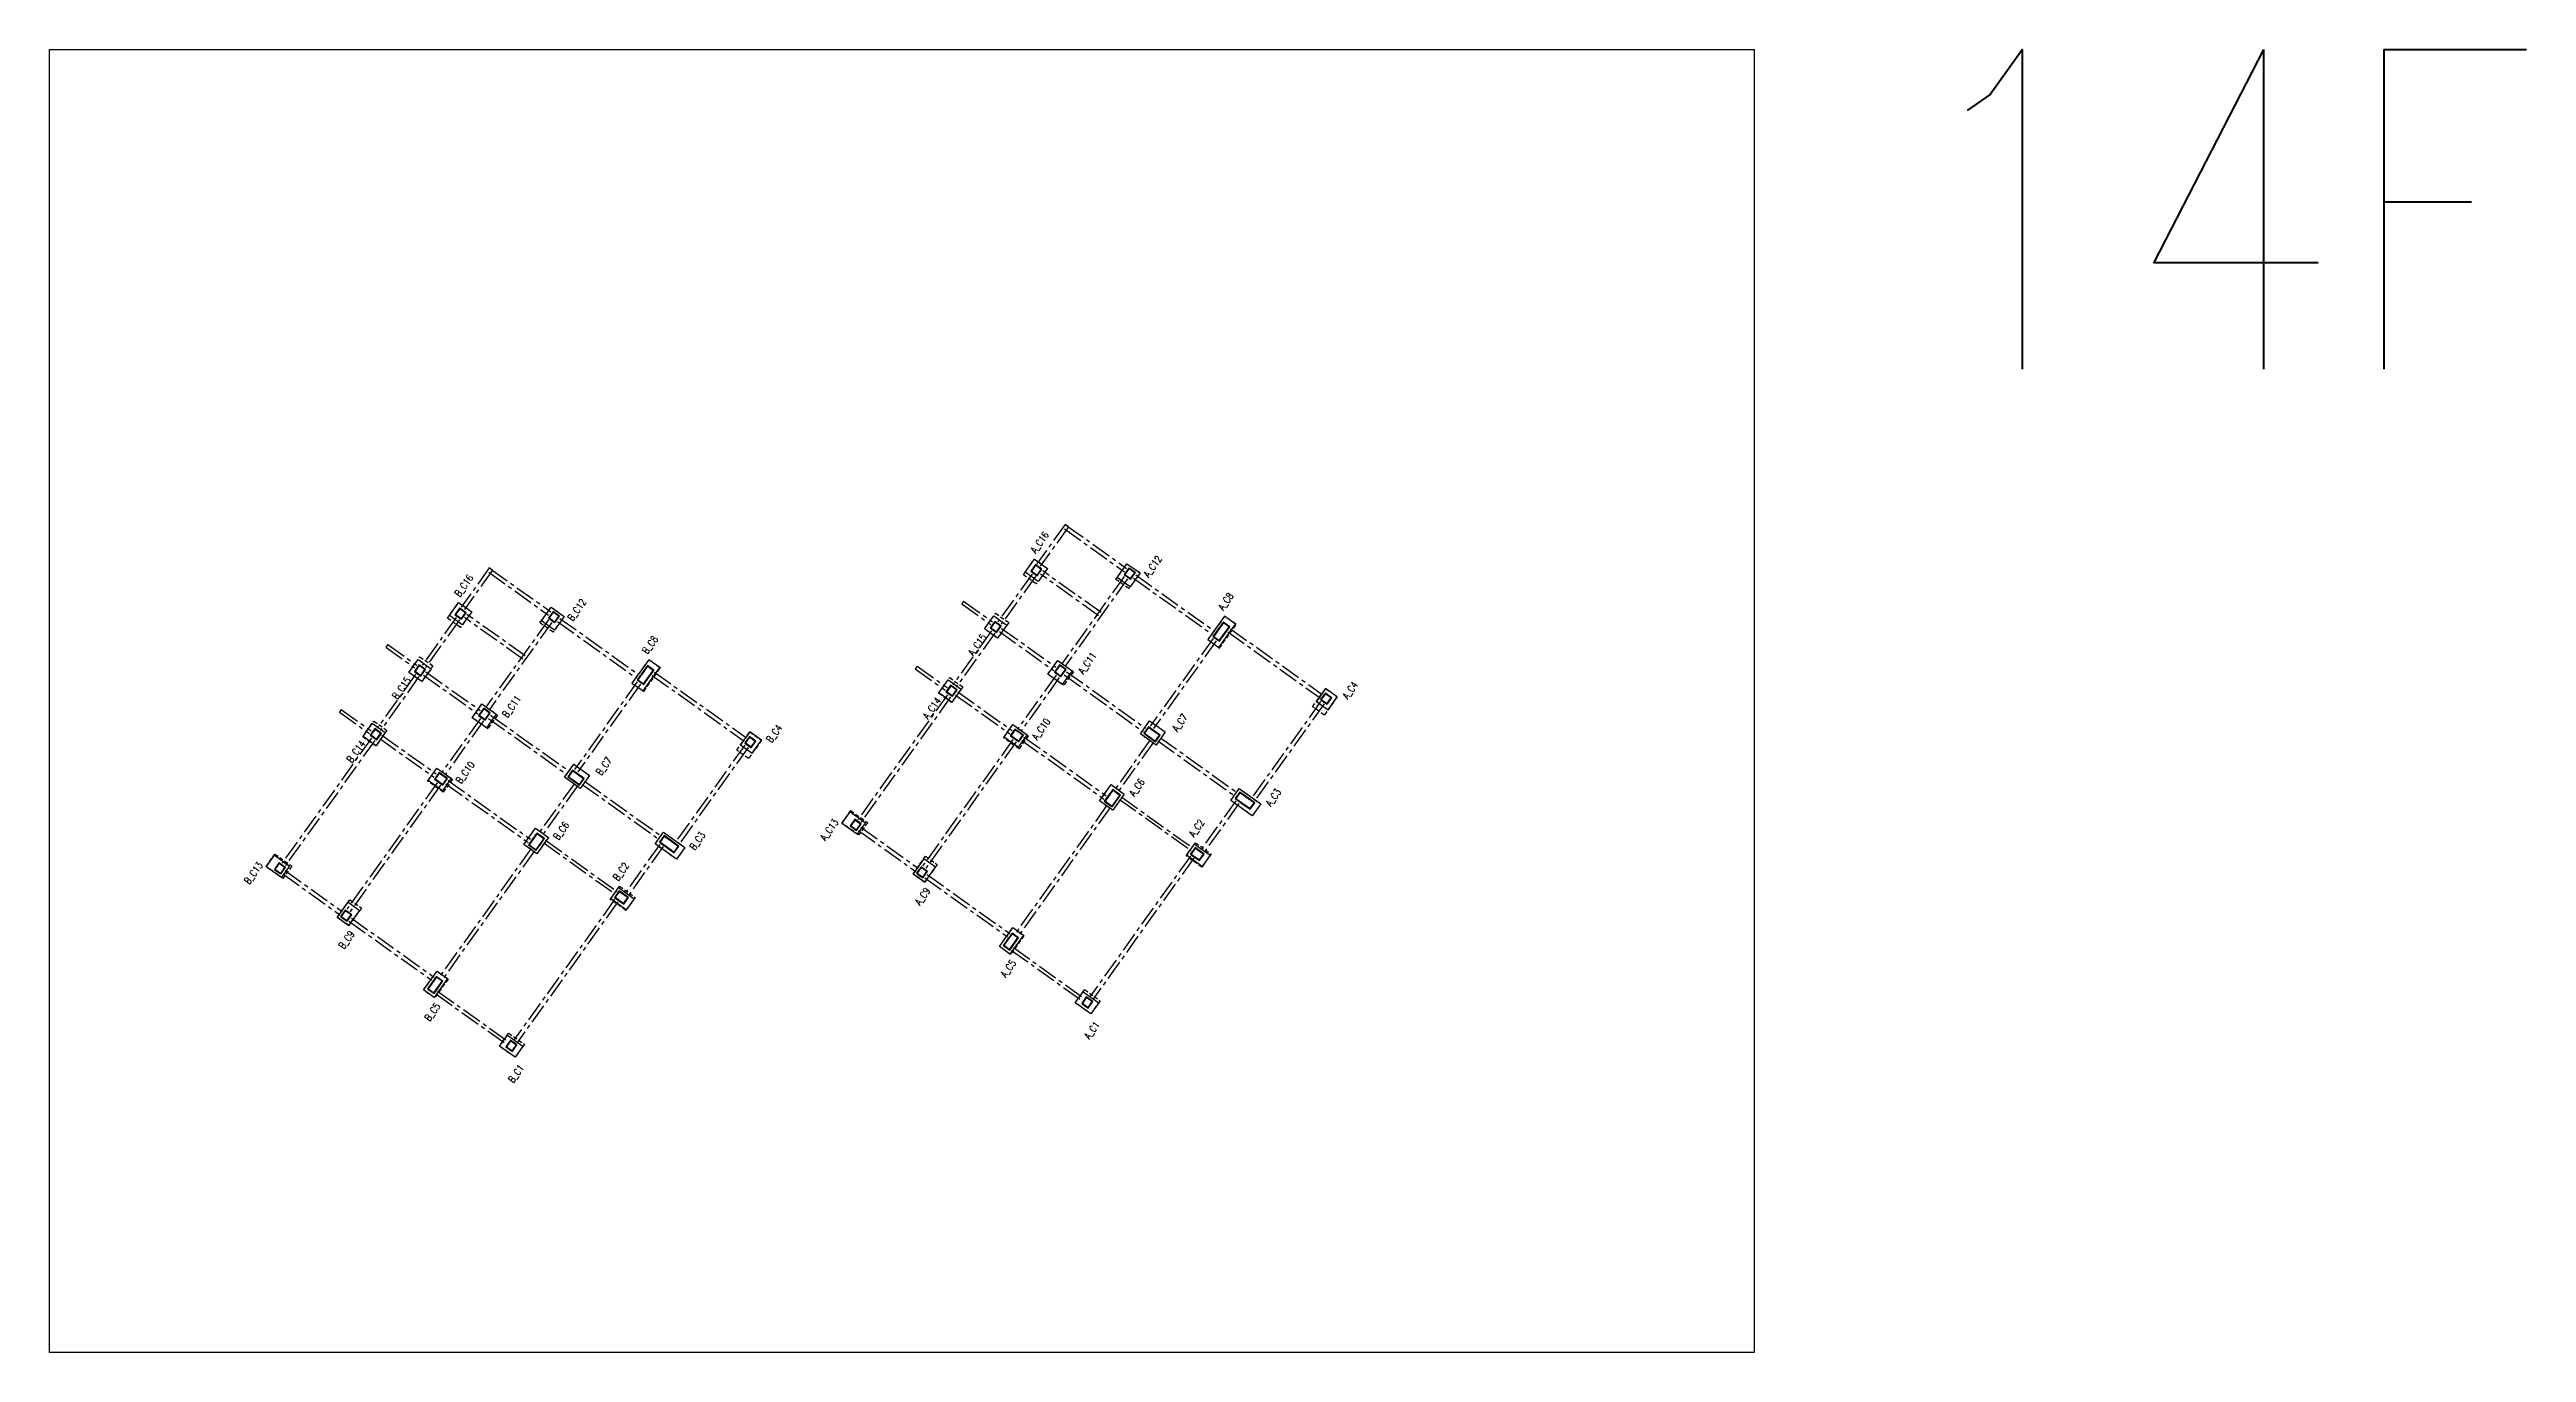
# Model space of a CAD drawing. Header units: millimetres. Extents: x 50002 to 69886, y 27475 to 200427.
# Drawn here: x 50002 to 65498, y 146495 to 154650 of the extents above; entities that cross this region are included whole.
import ezdxf
from ezdxf.enums import TextEntityAlignment as Align

# ---------------------------------------------------------------- set-up
doc = ezdxf.new("R2010")
doc.units = ezdxf.units.MM
doc.header["$LTSCALE"] = 100
doc.header["$MEASUREMENT"] = 0
doc.linetypes.add('CENTER', pattern=[2, 1.25, -0.25, 0.25, -0.25])
doc.linetypes.add('HIDDEN', pattern=[0.375, 0.25, -0.125])
for name, color, linetype in [('TC-COLUMN', 1, 'Continuous'), ('TC-TC', 4, 'Continuous'), ('TC-虛柱', 4, 'HIDDEN'), ('TC-虛鋼柱', 4, 'HIDDEN'), ('TC-鋼柱', 11, 'Continuous')]:
    doc.layers.add(name, color=color, linetype=linetype)
doc.layers.add('TC-鋼粱(隱藏)', color=183, linetype='CENTER', plot=False)
doc.styles.get("Standard").update_dxf_attribs({"font": 'txt.shx', "width": 0.8, "bigfont": 'ae.shx'})

msp = doc.modelspace()

# ---------------------------------------------------------------- texts
at = {"layer": 'Defpoints', "color": 2, "width": 0.8}
msp.add_text('14F', height=2000, rotation=360, dxfattribs=at).set_placement((61589, 154650), align=Align.TOP_LEFT)
at = {"layer": 'TC-TC', "width": 0.8}
for s, p in [('A_C16', (56196, 151566)), ('A_C12', (56903, 151415)), ('B_C16', (52594, 151295)), ('A_C8', (57360, 151196)), ('B_C12', (53300, 151143)), ('B_C8', (53758, 150924)), ('A_C15', (55806, 150925)), ('A_C11', (56494, 150810)), ('B_C15', (52203, 150653)), ('A_C4', (58138, 150640)), ('B_C11', (52892, 150538)), ('A_C14', (55522, 150528)), ('A_C7', (57073, 150437)), ('B_C14', (51919, 150256)), ('B_C4', (54535, 150369)), ('A_C10', (56205, 150397)), ('B_C10', (52602, 150125)), ('B_C7', (53470, 150165)), ('A_C6', (56804, 150032)), ('A_C3', (57658, 149969)), ('B_C6', (53202, 149760)), ('B_C3', (54055, 149697)), ('A_C13', (54880, 149767)), ('A_C2', (57178, 149777)), ('B_C13', (51277, 149496)), ('B_C2', (53576, 149505)), ('A_C9', (55463, 149350)), ('B_C9', (51860, 149078)), ('A_C5', (56000, 148898)), ('B_C5', (52397, 148626)), ('A_C1', (56523, 148512)), ('B_C1', (52920, 148240))]:
    msp.add_text(s, height=45, rotation=54.44, dxfattribs=at).set_placement(p, align=Align.MIDDLE_CENTER)

# ---------------------------------------------------------------- linework, layer by layer
at = {"layer": 'Defpoints'}
msp.add_lwpolyline([(50002, 154650), (60666, 154650), (60666, 146495), (50002, 146495)], close=True, dxfattribs=at)
at = {"layer": 'TC-COLUMN'}
for points in [[(56106, 151379), (56164, 151461), (56245, 151403), (56187, 151321)], [(56681, 151346), (56742, 151432), (56824, 151374), (56763, 151288)], [(52503, 151107), (52561, 151189), (52643, 151131), (52584, 151049)], [(53079, 151074), (53140, 151160), (53221, 151102), (53160, 151016)], [(55851, 151024), (55910, 151105), (55991, 151047), (55933, 150966)], [(57248, 150957), (57317, 150907), (57422, 151054), (57353, 151103)], [(52249, 150752), (52307, 150833), (52389, 150775), (52330, 150694)], [(53645, 150685), (53715, 150636), (53819, 150782), (53750, 150831)], [(56399, 150762), (56337, 150676), (56248, 150740), (56309, 150826)], [(55623, 150705), (55705, 150646), (55646, 150565), (55565, 150623)], [(58058, 150599), (57985, 150651), (57927, 150570), (58000, 150517)], [(52796, 150490), (52735, 150404), (52646, 150468), (52707, 150554)], [(52021, 150433), (52102, 150375), (52044, 150293), (51963, 150351)], [(54456, 150327), (54383, 150379), (54324, 150298), (54398, 150246)], [(56117, 150361), (56062, 150283), (55973, 150347), (56028, 150425)], [(56884, 150448), (56982, 150379), (56924, 150297), (56826, 150367)], [(53282, 150177), (53380, 150107), (53321, 150025), (53224, 150095)], [(52515, 150089), (52460, 150011), (52370, 150075), (52425, 150153)], [(56571, 149947), (56644, 150049), (56725, 149990), (56653, 149889)], [(57392, 149950), (57445, 150024), (57579, 149928), (57526, 149854)], [(55106, 149809), (55008, 149878), (54959, 149809), (55056, 149740)], [(52969, 149675), (53042, 149777), (53123, 149719), (53050, 149617)], [(53790, 149678), (53842, 149752), (53976, 149656), (53924, 149582)], [(51503, 149537), (51406, 149607), (51356, 149537), (51454, 149468)], [(55477, 149439), (55544, 149532), (55471, 149585), (55404, 149491)], [(57262, 149607), (57213, 149537), (57115, 149607), (57165, 149676)], [(53660, 149335), (53610, 149266), (53513, 149335), (53562, 149405)], [(51874, 149167), (51941, 149260), (51868, 149313), (51801, 149219)], [(55944, 149036), (56029, 149154), (56094, 149107), (56010, 148989)], [(52342, 148764), (52426, 148882), (52491, 148835), (52407, 148717)], [(56566, 148684), (56516, 148614), (56419, 148684), (56468, 148753)], [(52963, 148412), (52914, 148343), (52816, 148412), (52866, 148482)]]:
    msp.add_lwpolyline(points, close=True, dxfattribs=at)
at = {"layer": 'TC-虛柱'}
for points in [[(56094, 151363), (56164, 151461), (56245, 151403), (56175, 151305)], [(56673, 151334), (56742, 151432), (56824, 151374), (56754, 151276)], [(52491, 151091), (52561, 151189), (52643, 151131), (52573, 151033)], [(53070, 151062), (53140, 151160), (53221, 151102), (53152, 151004)], [(55851, 151024), (55921, 151122), (56003, 151063), (55933, 150966)], [(57248, 150957), (57321, 150904), (57426, 151051), (57353, 151103)], [(52249, 150752), (52319, 150850), (52400, 150792), (52330, 150694)], [(53645, 150685), (53719, 150633), (53823, 150779), (53750, 150831)], [(56309, 150826), (56407, 150756), (56346, 150671), (56248, 150740)], [(55564, 150621), (55633, 150719), (55715, 150661), (55645, 150563)], [(57904, 150537), (57985, 150651), (58058, 150599), (57977, 150485)], [(52707, 150554), (52804, 150484), (52743, 150399), (52646, 150468)], [(51961, 150349), (52031, 150447), (52112, 150389), (52042, 150291)], [(54301, 150265), (54383, 150379), (54456, 150327), (54374, 150213)], [(56028, 150425), (56125, 150355), (56067, 150273), (55970, 150343)], [(56884, 150448), (56982, 150379), (56924, 150297), (56826, 150367)], [(53282, 150177), (53380, 150107), (53321, 150025), (53224, 150095)], [(52425, 150153), (52523, 150083), (52465, 150002), (52367, 150071)], [(56571, 149947), (56644, 150049), (56725, 149990), (56653, 149889)], [(57392, 149950), (57445, 150024), (57579, 149928), (57526, 149854)], [(55014, 149887), (55120, 149811), (55064, 149734), (54959, 149809)], [(52969, 149675), (53042, 149777), (53123, 149719), (53050, 149617)], [(53790, 149678), (53842, 149752), (53976, 149656), (53924, 149582)], [(51411, 149615), (51517, 149539), (51462, 149462), (51356, 149537)], [(55477, 149439), (55404, 149491), (55482, 149601), (55555, 149549)], [(57210, 149533), (57112, 149603), (57171, 149685), (57268, 149615)], [(53608, 149262), (53510, 149331), (53568, 149413), (53666, 149343)], [(51874, 149167), (51801, 149219), (51880, 149329), (51953, 149277)], [(55944, 149036), (56029, 149154), (56098, 149104), (56014, 148986)], [(52342, 148764), (52426, 148882), (52495, 148832), (52411, 148714)], [(56516, 148614), (56419, 148684), (56477, 148766), (56574, 148696)], [(52914, 148343), (52816, 148412), (52874, 148494), (52972, 148424)]]:
    msp.add_lwpolyline(points, close=True, dxfattribs=at)
at = {"layer": 'TC-虛鋼柱'}
for points in [[(56181, 151356), (56210, 151397), (56170, 151426), (56140, 151385)], [(56180, 151360), (56206, 151396), (56170, 151422), (56145, 151386)], [(56766, 151335), (56795, 151376), (56754, 151405), (56725, 151364)], [(56765, 151339), (56791, 151375), (56755, 151401), (56729, 151365)], [(52579, 151084), (52608, 151125), (52567, 151154), (52538, 151113)], [(52578, 151088), (52604, 151124), (52568, 151150), (52542, 151114)], [(53163, 151063), (53192, 151104), (53152, 151133), (53123, 151092)], [(53163, 151067), (53188, 151103), (53152, 151129), (53127, 151093)], [(55927, 151001), (55956, 151041), (55915, 151070), (55886, 151030)], [(55926, 151005), (55952, 151041), (55916, 151066), (55891, 151030)], [(57385, 151037), (57344, 151066), (57280, 150977), (57321, 150948)], [(57381, 151036), (57345, 151062), (57285, 150977), (57320, 150952)], [(52325, 150729), (52354, 150769), (52313, 150799), (52284, 150758)], [(52324, 150733), (52349, 150769), (52314, 150794), (52288, 150759)], [(53783, 150765), (53742, 150794), (53678, 150705), (53719, 150676)], [(53778, 150764), (53743, 150790), (53682, 150705), (53718, 150680)], [(56329, 150725), (56361, 150770), (56321, 150799), (56289, 150754)], [(56329, 150729), (56357, 150769), (56321, 150795), (56293, 150755)], [(55651, 150602), (55680, 150642), (55639, 150671), (55610, 150631)], [(55650, 150606), (55676, 150642), (55640, 150667), (55615, 150631)], [(52727, 150453), (52759, 150498), (52718, 150527), (52686, 150482)], [(52726, 150457), (52755, 150497), (52719, 150523), (52690, 150483)], [(57994, 150552), (58023, 150593), (57983, 150622), (57954, 150581)], [(57994, 150556), (58019, 150592), (57983, 150618), (57958, 150582)], [(52049, 150330), (52078, 150370), (52037, 150400), (52008, 150359)], [(52048, 150334), (52073, 150370), (52038, 150395), (52012, 150360)], [(54392, 150280), (54421, 150321), (54380, 150350), (54351, 150309)], [(54391, 150285), (54417, 150320), (54381, 150346), (54355, 150310)], [(56065, 150318), (56094, 150359), (56041, 150396), (56012, 150356)], [(56065, 150322), (56090, 150358), (56042, 150392), (56017, 150356)], [(56920, 150318), (56949, 150359), (56876, 150411), (56847, 150371)], [(56920, 150322), (56945, 150358), (56877, 150407), (56851, 150371)], [(52463, 150046), (52492, 150087), (52439, 150125), (52410, 150084)], [(52462, 150050), (52488, 150086), (52440, 150120), (52414, 150085)], [(53318, 150046), (53347, 150087), (53274, 150139), (53245, 150099)], [(53317, 150050), (53343, 150086), (53274, 150135), (53249, 150099)], [(56649, 149910), (56702, 149983), (56653, 150018), (56600, 149945)], [(56649, 149914), (56697, 149982), (56653, 150014), (56605, 149945)], [(57513, 149895), (57542, 149936), (57448, 150003), (57419, 149962)], [(57512, 149899), (57537, 149935), (57449, 149998), (57423, 149963)], [(53047, 149638), (53099, 149711), (53050, 149746), (52998, 149673)], [(53046, 149642), (53095, 149710), (53051, 149742), (53002, 149673)], [(53910, 149623), (53939, 149664), (53846, 149731), (53817, 149690)], [(53909, 149627), (53935, 149663), (53846, 149727), (53821, 149691)], [(55051, 149762), (55080, 149803), (55039, 149832), (55010, 149791)], [(55050, 149766), (55076, 149802), (55040, 149827), (55014, 149792)], [(51448, 149490), (51477, 149531), (51437, 149560), (51408, 149519)], [(51448, 149494), (51473, 149530), (51437, 149556), (51412, 149520)], [(57196, 149574), (57225, 149615), (57168, 149655), (57139, 149615)], [(57195, 149578), (57221, 149614), (57169, 149651), (57143, 149615)], [(55465, 149465), (55494, 149506), (55454, 149535), (55425, 149495)], [(55465, 149470), (55490, 149505), (55454, 149531), (55429, 149495)], [(51863, 149194), (51892, 149234), (51851, 149263), (51822, 149223)], [(51862, 149198), (51888, 149234), (51852, 149259), (51826, 149223)], [(53594, 149302), (53623, 149343), (53566, 149384), (53537, 149343)], [(53593, 149306), (53619, 149342), (53566, 149379), (53541, 149344)], [(56009, 149014), (56064, 149091), (56024, 149120), (55968, 149043)], [(56008, 149018), (56060, 149091), (56024, 149116), (55972, 149044)], [(52407, 148742), (52462, 148819), (52421, 148848), (52366, 148771)], [(52406, 148746), (52458, 148819), (52422, 148844), (52370, 148772)], [(56499, 148651), (56529, 148692), (56488, 148721), (56459, 148680)], [(56499, 148655), (56524, 148691), (56489, 148717), (56463, 148681)], [(52897, 148379), (52926, 148420), (52885, 148449), (52856, 148408)], [(52896, 148383), (52922, 148419), (52886, 148445), (52860, 148409)]]:
    msp.add_lwpolyline(points, close=True, dxfattribs=at)
at = {"layer": 'TC-鋼柱'}
for points in [[(56181, 151356), (56210, 151397), (56170, 151426), (56140, 151385)], [(56180, 151360), (56206, 151396), (56170, 151422), (56145, 151386)], [(56766, 151335), (56795, 151376), (56754, 151405), (56725, 151364)], [(56765, 151339), (56791, 151375), (56755, 151401), (56729, 151365)], [(52579, 151084), (52608, 151125), (52567, 151154), (52538, 151113)], [(52578, 151088), (52604, 151124), (52568, 151150), (52542, 151114)], [(53163, 151063), (53192, 151104), (53152, 151133), (53123, 151092)], [(53163, 151067), (53188, 151103), (53152, 151129), (53127, 151093)], [(55927, 151001), (55956, 151041), (55915, 151070), (55886, 151030)], [(55926, 151005), (55952, 151041), (55916, 151066), (55891, 151030)], [(57385, 151037), (57344, 151066), (57280, 150977), (57321, 150948)], [(57381, 151036), (57345, 151062), (57285, 150977), (57320, 150952)], [(52325, 150729), (52354, 150769), (52313, 150799), (52284, 150758)], [(52324, 150733), (52349, 150769), (52314, 150794), (52288, 150759)], [(53783, 150765), (53742, 150794), (53678, 150705), (53719, 150676)], [(53778, 150764), (53743, 150790), (53682, 150705), (53718, 150680)], [(56329, 150725), (56361, 150770), (56321, 150799), (56289, 150754)], [(56329, 150729), (56357, 150769), (56321, 150795), (56293, 150755)], [(55651, 150602), (55680, 150642), (55639, 150671), (55610, 150631)], [(55650, 150606), (55676, 150642), (55640, 150667), (55615, 150631)], [(52727, 150453), (52759, 150498), (52718, 150527), (52686, 150482)], [(52726, 150457), (52755, 150497), (52719, 150523), (52690, 150483)], [(57994, 150552), (58023, 150593), (57983, 150622), (57954, 150581)], [(57994, 150556), (58019, 150592), (57983, 150618), (57958, 150582)], [(52049, 150330), (52078, 150370), (52037, 150400), (52008, 150359)], [(52048, 150334), (52073, 150370), (52038, 150395), (52012, 150360)], [(54392, 150280), (54421, 150321), (54380, 150350), (54351, 150309)], [(54391, 150285), (54417, 150320), (54381, 150346), (54355, 150310)], [(56065, 150318), (56094, 150359), (56041, 150396), (56012, 150356)], [(56065, 150322), (56090, 150358), (56042, 150392), (56017, 150356)], [(56920, 150318), (56949, 150359), (56876, 150411), (56847, 150371)], [(56920, 150322), (56945, 150358), (56877, 150407), (56851, 150371)], [(52463, 150046), (52492, 150087), (52439, 150125), (52410, 150084)], [(52462, 150050), (52488, 150086), (52440, 150120), (52414, 150085)], [(53318, 150046), (53347, 150087), (53274, 150139), (53245, 150099)], [(53317, 150050), (53343, 150086), (53274, 150135), (53249, 150099)], [(56649, 149910), (56702, 149983), (56653, 150018), (56600, 149945)], [(56649, 149914), (56697, 149982), (56653, 150014), (56605, 149945)], [(57513, 149895), (57542, 149936), (57448, 150003), (57419, 149962)], [(57512, 149899), (57537, 149935), (57449, 149998), (57423, 149963)], [(53047, 149638), (53099, 149711), (53050, 149746), (52998, 149673)], [(53046, 149642), (53095, 149710), (53051, 149742), (53002, 149673)], [(53910, 149623), (53939, 149664), (53846, 149731), (53817, 149690)], [(53909, 149627), (53935, 149663), (53846, 149727), (53821, 149691)], [(55051, 149762), (55080, 149803), (55039, 149832), (55010, 149791)], [(55050, 149766), (55076, 149802), (55040, 149827), (55014, 149792)], [(51448, 149490), (51477, 149531), (51437, 149560), (51408, 149519)], [(51448, 149494), (51473, 149530), (51437, 149556), (51412, 149520)], [(57196, 149574), (57225, 149615), (57168, 149655), (57139, 149615)], [(57195, 149578), (57221, 149614), (57169, 149651), (57143, 149615)], [(55465, 149465), (55494, 149506), (55454, 149535), (55425, 149495)], [(55465, 149470), (55490, 149505), (55454, 149531), (55429, 149495)], [(51863, 149194), (51892, 149234), (51851, 149263), (51822, 149223)], [(51862, 149198), (51888, 149234), (51852, 149259), (51826, 149223)], [(53594, 149302), (53623, 149343), (53566, 149384), (53537, 149343)], [(53593, 149306), (53619, 149342), (53566, 149379), (53541, 149344)], [(56009, 149014), (56064, 149091), (56024, 149120), (55968, 149043)], [(56008, 149018), (56060, 149091), (56024, 149116), (55972, 149044)], [(52407, 148742), (52462, 148819), (52421, 148848), (52366, 148771)], [(52406, 148746), (52458, 148819), (52422, 148844), (52370, 148772)], [(56499, 148651), (56529, 148692), (56488, 148721), (56459, 148680)], [(56499, 148655), (56524, 148691), (56489, 148717), (56463, 148681)], [(52897, 148379), (52926, 148420), (52885, 148449), (52856, 148408)], [(52896, 148383), (52922, 148419), (52886, 148445), (52860, 148409)]]:
    msp.add_lwpolyline(points, close=True, dxfattribs=at)
at = {"layer": 'TC-鋼粱(隱藏)'}
for p, q in [((56356, 151678), (56179, 151431)), ((56376, 151663), (56200, 151417)), ((56351, 151650), (56726, 151382)), ((56376, 151663), (56356, 151678)), ((56366, 151670), (56740, 151403)), ((52753, 151406), (52577, 151159)), ((52773, 151391), (52753, 151406)), ((52773, 151391), (52597, 151145)), ((52749, 151378), (53123, 151110)), ((52763, 151398), (53138, 151131)), ((56149, 151367), (55935, 151068)), ((56169, 151352), (55956, 151054)), ((56565, 151106), (56201, 151367)), ((56580, 151126), (56215, 151387)), ((56725, 151352), (56333, 150803)), ((56746, 151337), (56353, 150788)), ((56783, 151342), (57277, 150988)), ((56797, 151362), (57291, 151009)), ((52546, 151095), (52333, 150796)), ((52963, 150834), (52598, 151095)), ((52977, 150855), (52613, 151115)), ((53195, 151090), (53689, 150737)), ((55720, 151197), (55709, 151181)), ((55709, 151181), (55890, 151052)), ((55720, 151197), (55901, 151068)), ((52567, 151080), (52353, 150782)), ((53123, 151080), (52730, 150531)), ((53143, 151065), (52751, 150516)), ((53180, 151070), (53674, 150716)), ((55895, 151011), (55653, 150674)), ((55915, 150997), (55674, 150659)), ((55944, 151007), (56284, 150764)), ((55958, 151027), (56298, 150785)), ((57281, 150964), (56888, 150415)), ((57301, 150950), (56909, 150400)), ((57374, 151005), (57950, 150593)), ((57389, 151025), (57964, 150614)), ((52118, 150926), (52106, 150909)), ((52106, 150909), (52287, 150780)), ((52118, 150926), (52299, 150796)), ((55430, 150791), (55418, 150774)), ((55430, 150791), (55617, 150657)), ((52292, 150740), (52051, 150402)), ((52313, 150725), (52071, 150387)), ((52341, 150735), (52681, 150492)), ((52356, 150755), (52696, 150513)), ((53678, 150692), (53286, 150143)), ((53699, 150678), (53306, 150129)), ((53772, 150733), (54347, 150321)), ((53786, 150753), (54362, 150342)), ((55418, 150774), (55605, 150641)), ((55684, 150630), (56023, 150388)), ((56299, 150734), (56058, 150397)), ((56319, 150720), (56078, 150382)), ((56349, 150736), (56843, 150382)), ((56364, 150756), (56858, 150403)), ((51827, 150519), (51816, 150503)), ((51816, 150503), (52003, 150369)), ((51827, 150519), (52014, 150385)), ((52761, 150484), (53255, 150131)), ((55619, 150612), (55059, 149830)), ((55639, 150598), (55079, 149815)), ((55669, 150610), (56009, 150368)), ((57954, 150569), (57521, 149963)), ((57975, 150554), (57541, 149948)), ((52016, 150341), (51457, 149558)), ((52037, 150326), (51477, 149543)), ((52067, 150338), (52406, 150096)), ((52081, 150359), (52421, 150116)), ((52697, 150463), (52455, 150125)), ((52717, 150448), (52476, 150111)), ((52747, 150464), (53241, 150111)), ((56029, 150332), (55464, 149540)), ((56049, 150317), (55484, 149526)), ((56084, 150326), (56598, 149959)), ((56098, 150347), (56613, 149979)), ((56888, 150329), (56667, 150020)), ((56908, 150314), (56687, 150005)), ((56936, 150323), (57418, 149978)), ((56951, 150343), (57433, 149998)), ((54352, 150297), (53919, 149691)), ((54372, 150282), (53939, 149676)), ((52427, 150060), (51861, 149269)), ((52447, 150045), (51881, 149254)), ((52481, 150054), (52996, 149687)), ((52496, 150075), (53010, 149707)), ((53286, 150057), (53065, 149748)), ((53306, 150043), (53085, 149733)), ((53334, 150051), (53816, 149706)), ((53348, 150071), (53830, 149726)), ((56617, 149920), (56044, 149118)), ((56637, 149906), (56064, 149104)), ((56695, 149957), (57143, 149637)), ((56707, 149973), (57154, 149653)), ((57423, 149947), (57205, 149642)), ((57443, 149932), (57225, 149627)), ((53104, 149701), (53552, 149381)), ((55063, 149762), (55421, 149506)), ((55078, 149783), (55435, 149527)), ((53015, 149649), (52441, 148846)), ((53035, 149634), (52461, 148832)), ((53093, 149685), (53540, 149365)), ((53820, 149675), (53602, 149370)), ((53841, 149661), (53622, 149355)), ((57139, 149602), (56508, 148719)), ((57160, 149588), (56528, 148704)), ((51461, 149490), (51818, 149235)), ((51475, 149511), (51833, 149255)), ((55478, 149466), (55994, 149097)), ((55492, 149486), (56009, 149117)), ((53537, 149330), (52905, 148447)), ((53557, 149316), (52926, 148432)), ((51875, 149194), (52392, 148825)), ((51890, 149214), (52406, 148845)), ((56020, 149012), (56459, 148698)), ((56032, 149029), (56471, 148714)), ((52418, 148740), (52857, 148426)), ((52429, 148757), (52869, 148443))]:
    msp.add_line(p, q, dxfattribs=at)

msp.set_redraw_order([(e.dxf.handle, doc.entitydb.next_handle()) for e in msp.query("TEXT MTEXT ATTDEF DIMENSION ARC_DIMENSION")])  # texts and dimensions are drawn at this point

doc.saveas('drawing.dxf')
